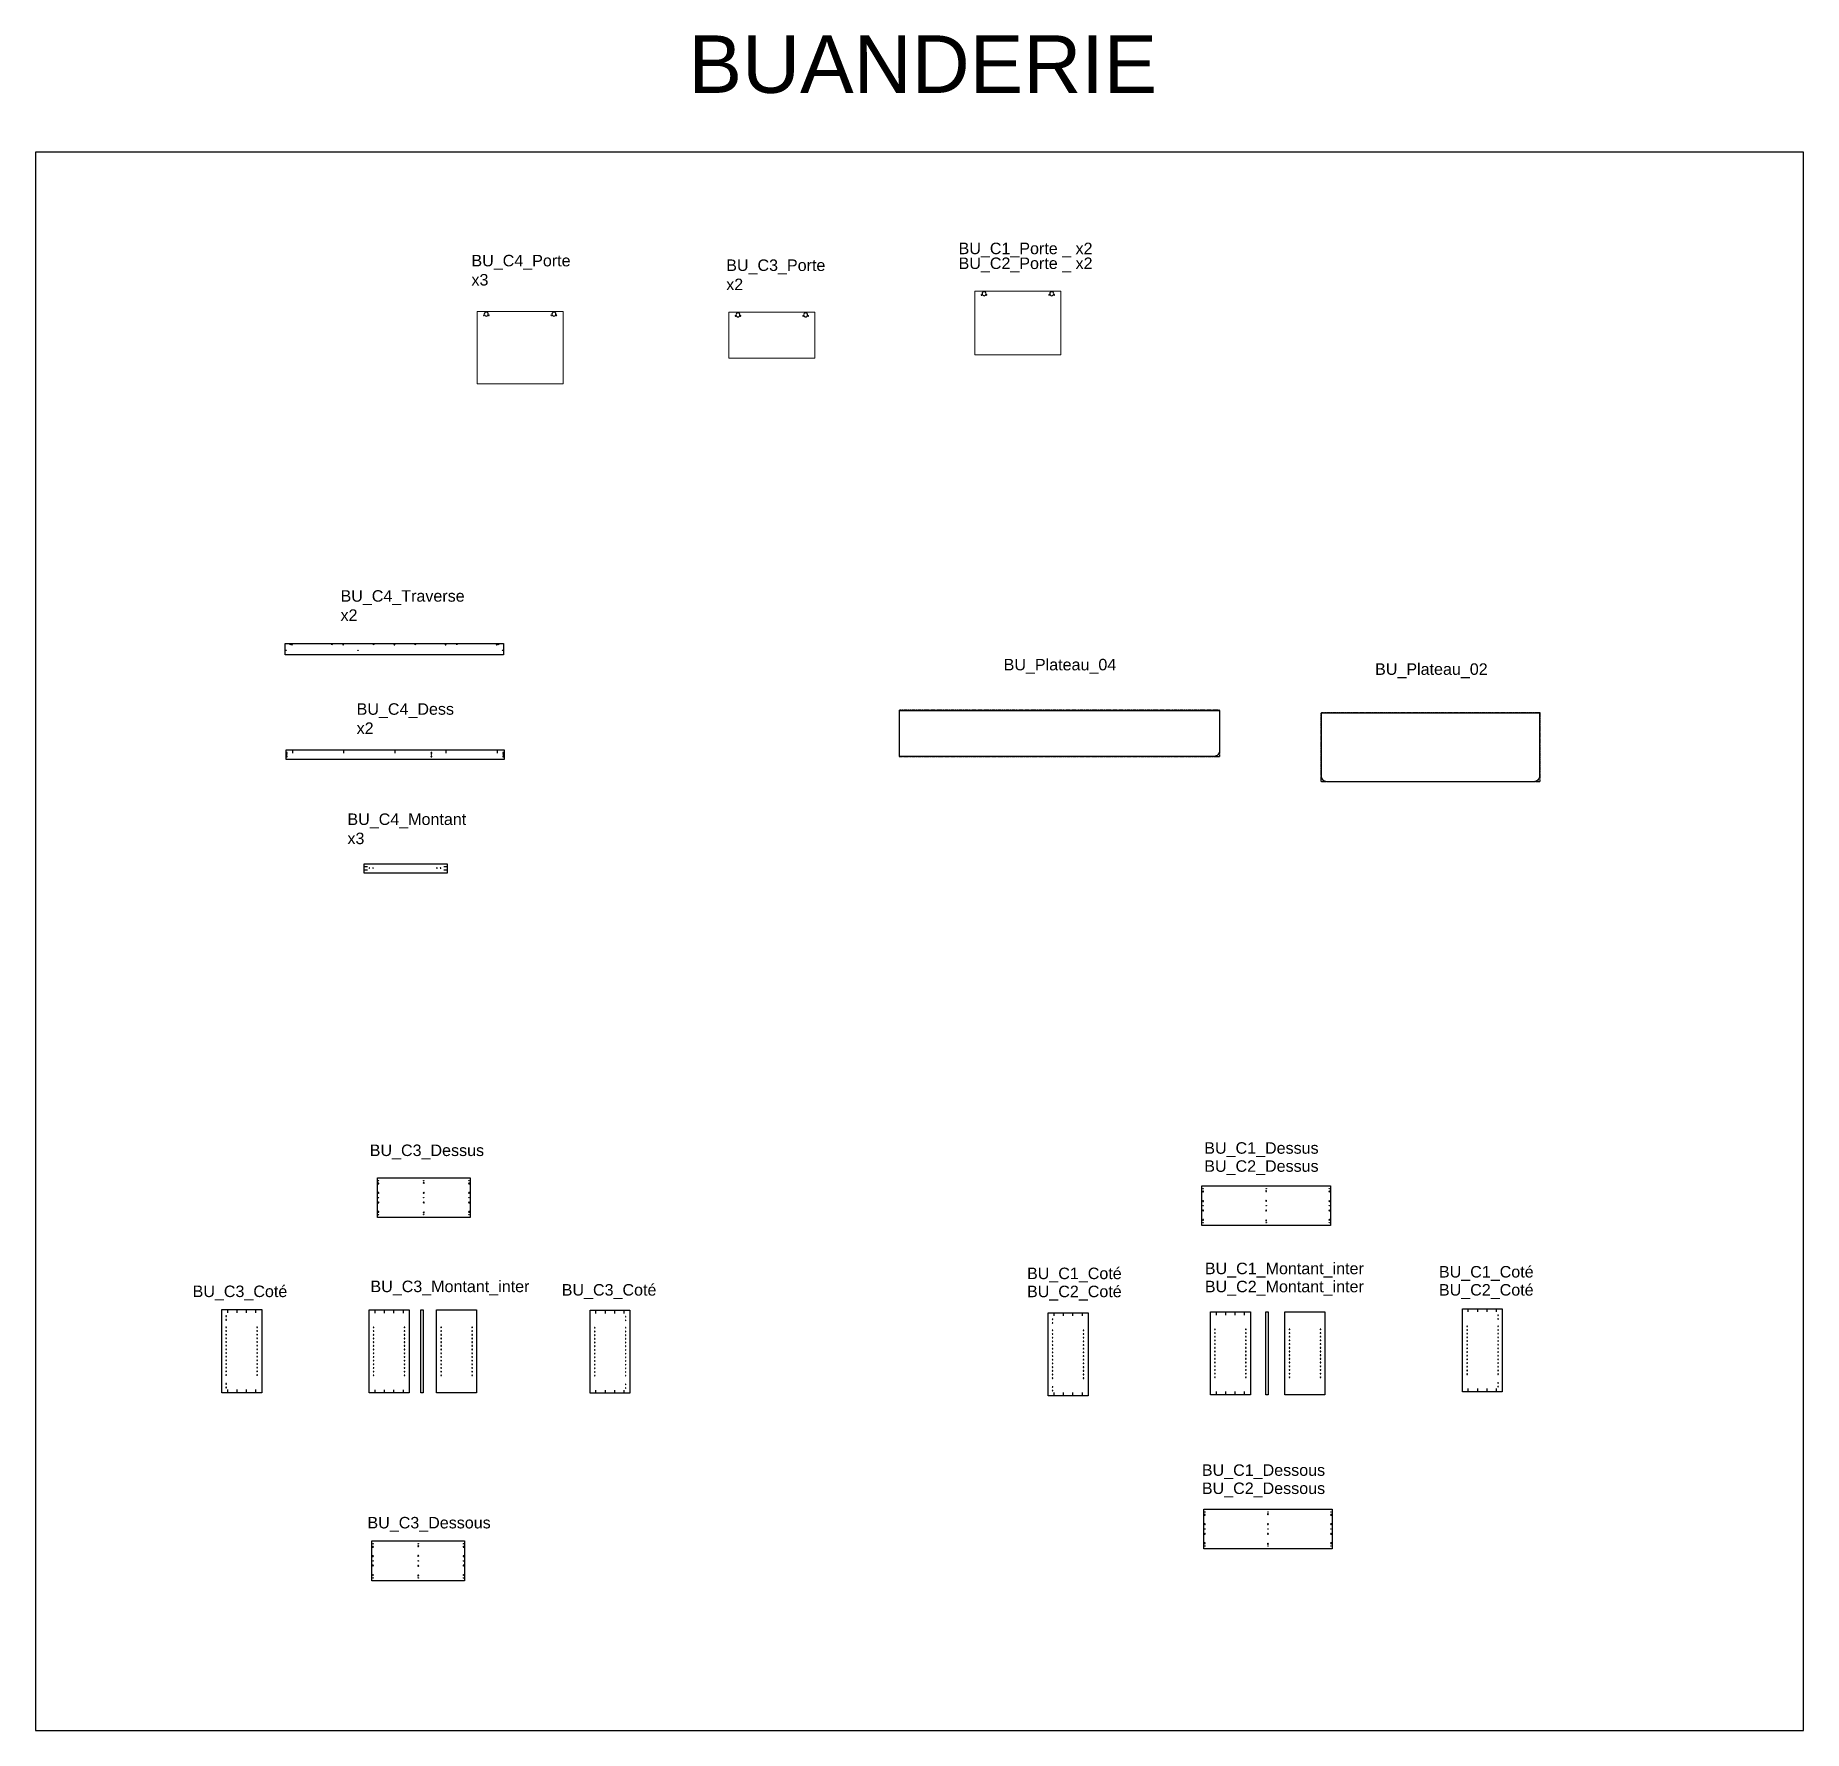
# Model space of a CAD drawing. Header units: millimetres. Extents: x 22572 to 140558, y -12987 to 35546.
# Drawn here: x 22860 to 38232, y -9400 to 5337 of the extents above; entities that cross this region are included whole.
import ezdxf

# ---------------------------------------------------------------- set-up
doc = ezdxf.new("R2010")
doc.units = ezdxf.units.MM
doc.linetypes.add('_..__..__..__.._', pattern=[1.8, 0.9, -0.9])
doc.linetypes.add('________________', pattern=[0])
for name, color, linetype in [('Brut', 92, '_..__..__..__.._'), ('Percage 35 prof.14', 54, 'Continuous'), ('Percage 4 prof.total', 20, 'Continuous'), ('Percage 5 prof.9', 200, 'Continuous'), ('Percage 8 prof.14', 160, 'Continuous'), ('Percage chant 8 prof.28', 10, 'Continuous'), ('Pointage', 10, 'Continuous'), ('TEXTE', 7, 'Continuous')]:
    doc.layers.add(name, color=color, linetype=linetype)
doc.styles.add('Objet', font='arial.ttf', dxfattribs={"height": 100})

msp = doc.modelspace()

# ---------------------------------------------------------------- texts
at = {"layer": 'TEXTE', "transparency": 33554687, "attachment_point": 1, "style": 'Objet'}
for s, width, insert, char_height in [('\\pi5694.6712;BUANDERIE', 15376.04, (22843, 5337), 500), ('BU_C1_Porte _ x2', 1467.08, (30886, 3535), 100), ('BU_C4_Porte\\Px3', 867.25, (26651, 3429), 100), ('BU_C3_Porte\\Px2', 867.25, (28866, 3389), 100), ('BU_C2_Porte _ x2', 1467.08, (30886, 3406), 100), ('BU_C4_Traverse\\Px2', 867.25, (25513, 514), 100), ('BU_Plateau_04', 867.25, (31278, -83), 100), ('BU_Plateau_02', 867.25, (34507, -122), 100), ('BU_C4_Dess\\Px2', 867.25, (25653, -469), 100), ('BU_C4_Montant\\Px3', 867.25, (25573, -1427), 100), ('BU_C3_Dessus', 867.25, (25767, -4305), 100), ('BU_C1_Dessus', 867.25, (33022, -4285), 100), ('BU_C2_Dessus', 867.25, (33022, -4442), 100), ('BU_C1_Coté', 867.25, (31481, -5375), 100), ('BU_C1_Montant_inter', 867.25, (33027, -5332), 100), ('BU_C1_Coté', 867.25, (35062, -5361), 100), ('BU_C3_Coté', 867.25, (24227, -5531), 100), ('BU_C3_Montant_inter', 867.25, (25773, -5488), 100), ('BU_C3_Coté', 867.25, (27436, -5518), 100), ('BU_C2_Coté', 867.25, (31481, -5532), 100), ('BU_C2_Montant_inter', 867.25, (33027, -5489), 100), ('BU_C2_Coté', 867.25, (35062, -5518), 100), ('BU_C1_Dessous', 867.25, (33001, -7085), 100), ('BU_C2_Dessous', 867.25, (33001, -7243), 100), ('BU_C3_Dessous', 867.25, (25747, -7542), 100)]:
    msp.add_mtext_dynamic_manual_height_columns(s, width=width, gutter_width=500, heights=[0], dxfattribs=dict(at, insert=insert, char_height=char_height))

# ---------------------------------------------------------------- linework, layer by layer
msp.add_lwpolyline([(38232, 4323), (22860, 4323), (22860, -9400), (38232, -9400)], close=True)
at = {"color": 7, "linetype": '________________', "lineweight": 9}
for points in [[(31028, 3113), (31776, 3113), (31776, 2559), (31028, 2559)], [(27448, 2307), (26700, 2307), (26700, 2938), (27448, 2938)], [(29636, 2530), (28888, 2530), (28888, 2930), (29636, 2930)]]:
    msp.add_lwpolyline(points, close=True, dxfattribs=at)
at = {"transparency": 33554687}
for points in [[(26931, -48), (25031, -48), (25031, 51), (26931, 51)], [(25037, -956), (26937, -956), (26937, -876), (25037, -876)], [(26440, -1866), (26440, -1946), (25718, -1946), (25718, -1866)], [(26639, -4940), (25833, -4940), (25833, -4594), (26639, -4594)], [(34118, -5010), (33002, -5010), (33002, -4664), (34118, -4664)], [(24828, -6462), (24482, -6462), (24482, -5740), (24828, -5740)], [(26109, -5742), (26109, -6464), (25763, -6464), (25763, -5742)], [(26212, -5742), (26231, -5742), (26231, -6464), (26212, -6464)], [(26348, -6464), (26348, -5742), (26694, -5742), (26694, -6464)], [(27683, -6467), (27683, -5745), (28029, -5745), (28029, -6467)], [(32012, -5767), (32012, -6489), (31666, -6489), (31666, -5767)], [(33423, -5759), (33423, -6481), (33077, -6481), (33077, -5759)], [(33558, -6481), (33558, -5759), (33577, -5759), (33577, -6481)], [(33723, -5759), (34069, -5759), (34069, -6481), (33723, -6481)], [(35267, -6454), (35267, -5732), (35613, -5732), (35613, -6454)], [(33017, -7474), (34133, -7474), (34133, -7820), (33017, -7820)], [(25786, -8097), (25786, -7751), (26592, -7751), (26592, -8097)]]:
    msp.add_lwpolyline(points, close=True, dxfattribs=at)
for points in [[(33155, -882, -0.414214), (33106, -931), (30371, -931), (30371, -532), (33155, -532)], [(35936, -1102, -0.414214), (35887, -1151), (34089, -1151, -0.414214), (34040, -1102), (34040, -552), (35936, -552)]]:
    msp.add_lwpolyline(points, format="xyb", close=True, dxfattribs=at)
for centre in [(25076, 42), (25438, 42), (25800, 42), (26162, 42), (26524, 42), (26886, 42), (25040, -8), (25665, -8), (26921, -8)]:
    msp.add_circle(centre, 2, dxfattribs=at)
at = {"layer": 'Brut', "transparency": 33554687}
for points in [[(33157, -530), (30369, -530), (30369, -933), (33157, -933)], [(34038, -550), (35938, -550), (35938, -1153), (34038, -1153)]]:
    msp.add_lwpolyline(points, close=True, dxfattribs=at)
at = {"layer": 'Percage 35 prof.14', "transparency": 33554687, "extrusion": (0, 0, -1)}
for centre in [(-31108, 3091), (-31696, 3091), (-26780, 2914), (-27368, 2914), (-28968, 2907), (-29556, 2907)]:
    msp.add_circle(centre, 17.5, dxfattribs=at)
at = {"layer": 'Percage 4 prof.total', "transparency": 33554687, "extrusion": (0, 0, -1)}
for centre in [(-25046, -916), (-26303, -916), (-26927, -916)]:
    msp.add_circle(centre, 2, dxfattribs=at)
at = {"layer": 'Percage 4 prof.total', "transparency": 33554687}
for centre in [(25843, -4619), (25843, -4767), (26236, -4619), (26236, -4767), (26630, -4619), (26630, -4767), (33012, -4689), (33560, -4689), (34109, -4689), (25843, -4915), (26236, -4915), (26630, -4915), (33012, -4837), (33560, -4837), (34109, -4837), (33012, -4985), (33560, -4985), (34109, -4985), (33027, -7499), (33575, -7499), (34124, -7499), (33027, -7647), (33575, -7647), (34124, -7647), (25795, -7776), (26189, -7776), (26582, -7776), (33027, -7795), (33575, -7795), (34124, -7795), (25795, -7924), (26189, -7924), (26582, -7924), (25795, -8072), (26189, -8072), (26582, -8072)]:
    msp.add_circle(centre, 2, dxfattribs=at)
at = {"layer": 'Percage 5 prof.9', "transparency": 33554687, "extrusion": (0, 0, -1)}
for centre in [(-25763, -1902), (-25795, -1902), (-26351, -1902), (-26383, -1902), (-24519, -5797), (-24519, -5829), (-27992, -5802), (-27992, -5834), (-31703, -5824), (-35576, -5789), (-35576, -5821), (-24519, -5893), (-24519, -5925), (-24519, -5957), (-24519, -5989), (-24788, -5893), (-24788, -5925), (-24788, -5957), (-24788, -5989), (-25800, -5895), (-25800, -5927), (-25800, -5959), (-25800, -5991), (-26069, -5895), (-26069, -5927), (-26069, -5959), (-26069, -5991), (-26388, -5895), (-26388, -5927), (-26388, -5959), (-26388, -5991), (-26657, -5895), (-26657, -5927), (-26657, -5959), (-26657, -5991), (-27723, -5898), (-27723, -5930), (-27723, -5962), (-27723, -5994), (-27992, -5898), (-27992, -5930), (-27992, -5962), (-27992, -5994), (-31703, -5856), (-31703, -5920), (-31703, -5952), (-31703, -5984), (-31972, -5920), (-31972, -5952), (-31972, -5984), (-33114, -5912), (-33114, -5944), (-33114, -5976), (-33383, -5912), (-33383, -5944), (-33383, -5976), (-33763, -5912), (-33763, -5944), (-33763, -5976), (-34032, -5912), (-34032, -5944), (-34032, -5976), (-35307, -5885), (-35307, -5917), (-35307, -5949), (-35307, -5981), (-35576, -5885), (-35576, -5917), (-35576, -5949), (-35576, -5981), (-24519, -6021), (-24519, -6053), (-24519, -6085), (-24519, -6117), (-24519, -6149), (-24788, -6021), (-24788, -6053), (-24788, -6085), (-24788, -6117), (-24788, -6149), (-25800, -6023), (-25800, -6055), (-25800, -6087), (-25800, -6119), (-25800, -6151), (-26069, -6023), (-26069, -6055), (-26069, -6087), (-26069, -6119), (-26069, -6151), (-26388, -6023), (-26388, -6055), (-26388, -6087), (-26388, -6119), (-26388, -6151), (-26657, -6023), (-26657, -6055), (-26657, -6087), (-26657, -6119), (-26657, -6151), (-27723, -6026), (-27723, -6058), (-27723, -6090), (-27723, -6122), (-27992, -6026), (-27992, -6058), (-27992, -6090), (-27992, -6122), (-31703, -6016), (-31703, -6048), (-31703, -6080), (-31703, -6112), (-31703, -6144), (-31972, -6016), (-31972, -6048), (-31972, -6080), (-31972, -6112), (-31972, -6144), (-33114, -6008), (-33114, -6040), (-33114, -6072), (-33114, -6104), (-33114, -6136), (-33383, -6008), (-33383, -6040), (-33383, -6072), (-33383, -6104), (-33383, -6136), (-33763, -6008), (-33763, -6040), (-33763, -6072), (-33763, -6104), (-33763, -6136), (-34032, -6008), (-34032, -6040), (-34032, -6072), (-34032, -6104), (-34032, -6136), (-35307, -6013), (-35307, -6045), (-35307, -6077), (-35307, -6109), (-35307, -6141), (-35576, -6013), (-35576, -6045), (-35576, -6077), (-35576, -6109), (-35576, -6141), (-24519, -6181), (-24519, -6213), (-24519, -6245), (-24519, -6277), (-24788, -6181), (-24788, -6213), (-24788, -6245), (-24788, -6277), (-25800, -6183), (-25800, -6215), (-25800, -6247), (-25800, -6279), (-26069, -6183), (-26069, -6215), (-26069, -6247), (-26069, -6279), (-26388, -6183), (-26388, -6215), (-26388, -6247), (-26388, -6279), (-26657, -6183), (-26657, -6215), (-26657, -6247), (-26657, -6279), (-27723, -6154), (-27723, -6186), (-27723, -6218), (-27723, -6250), (-27723, -6282), (-27992, -6154), (-27992, -6186), (-27992, -6218), (-27992, -6250), (-27992, -6282), (-31703, -6176), (-31703, -6208), (-31703, -6240), (-31703, -6272), (-31703, -6304), (-31972, -6176), (-31972, -6208), (-31972, -6240), (-31972, -6272), (-31972, -6304), (-33114, -6168), (-33114, -6200), (-33114, -6232), (-33114, -6264), (-33114, -6296), (-33383, -6168), (-33383, -6200), (-33383, -6232), (-33383, -6264), (-33383, -6296), (-33763, -6168), (-33763, -6200), (-33763, -6232), (-33763, -6264), (-33763, -6296), (-34032, -6168), (-34032, -6200), (-34032, -6232), (-34032, -6264), (-34032, -6296), (-35307, -6173), (-35307, -6205), (-35307, -6237), (-35307, -6269), (-35307, -6301), (-35576, -6173), (-35576, -6205), (-35576, -6237), (-35576, -6269), (-35576, -6301), (-24519, -6309), (-24519, -6385), (-24519, -6417), (-24788, -6309), (-25800, -6311), (-26069, -6311), (-26388, -6311), (-26657, -6311), (-27723, -6314), (-27992, -6314), (-27992, -6390), (-27992, -6422), (-31703, -6336), (-31703, -6412), (-31703, -6444), (-31972, -6336), (-33114, -6328), (-33383, -6328), (-33763, -6328), (-34032, -6328), (-35576, -6377), (-35576, -6409)]:
    msp.add_circle(centre, 2.5, dxfattribs=at)
at = {"layer": 'Percage 8 prof.14', "transparency": 33554687, "extrusion": (0, 0, -1)}
for centre in [(-25091, 42), (-25536, 42), (-25981, 42), (-26426, 42), (-26871, 42), (-25046, -901), (-26303, -901), (-26927, -901), (-25046, -932), (-26303, -932), (-26927, -932), (-25843, -4644), (-25843, -4726), (-26236, -4639), (-26236, -4724), (-26630, -4644), (-26630, -4726), (-33012, -4714), (-33560, -4709), (-34109, -4714), (-25843, -4808), (-25843, -4890), (-26236, -4810), (-26236, -4895), (-26630, -4808), (-26630, -4890), (-33012, -4796), (-33012, -4878), (-33560, -4794), (-33560, -4879), (-34109, -4796), (-34109, -4878), (-33012, -4960), (-33560, -4965), (-34109, -4960), (-33027, -7524), (-33575, -7519), (-34124, -7524), (-33027, -7606), (-33027, -7688), (-33575, -7604), (-33575, -7690), (-34124, -7606), (-34124, -7688), (-25795, -7801), (-26189, -7796), (-26582, -7801), (-33027, -7770), (-33575, -7775), (-34124, -7770), (-25795, -7883), (-25795, -7965), (-26189, -7881), (-26189, -7967), (-26582, -7883), (-26582, -7965), (-25795, -8047), (-26189, -8052), (-26582, -8047)]:
    msp.add_circle(centre, 4, dxfattribs=at)
at = {"layer": 'Percage chant 8 prof.28', "transparency": 33554687}
for p, q in [((25097, -904), (25097, -876)), ((25542, -904), (25542, -876)), ((25987, -904), (25987, -876)), ((26432, -904), (26432, -876)), ((26877, -904), (26877, -876)), ((25746, -1890), (25718, -1890)), ((25746, -1921), (25718, -1921)), ((26440, -1890), (26412, -1890)), ((26440, -1921), (26412, -1921)), ((24532, -5768), (24532, -5740)), ((24614, -5768), (24614, -5740)), ((24696, -5768), (24696, -5740)), ((24778, -5768), (24778, -5740)), ((25813, -5770), (25813, -5742)), ((25895, -5770), (25895, -5742)), ((25977, -5770), (25977, -5742)), ((26059, -5770), (26059, -5742)), ((27733, -5773), (27733, -5745)), ((27815, -5773), (27815, -5745)), ((27897, -5773), (27897, -5745)), ((27979, -5773), (27979, -5745)), ((31716, -5795), (31716, -5767)), ((31798, -5795), (31798, -5767)), ((31880, -5795), (31880, -5767)), ((31962, -5795), (31962, -5767)), ((33127, -5787), (33127, -5759)), ((33209, -5787), (33209, -5759)), ((33291, -5787), (33291, -5759)), ((33373, -5787), (33373, -5759)), ((35317, -5760), (35317, -5732)), ((35399, -5760), (35399, -5732)), ((35481, -5760), (35481, -5732)), ((35563, -5760), (35563, -5732)), ((24532, -6462), (24532, -6434)), ((24614, -6462), (24614, -6434)), ((24696, -6462), (24696, -6434)), ((24778, -6462), (24778, -6434)), ((25813, -6464), (25813, -6436)), ((25895, -6464), (25895, -6436)), ((25977, -6464), (25977, -6436)), ((26059, -6464), (26059, -6436)), ((27733, -6467), (27733, -6439)), ((27815, -6467), (27815, -6439)), ((27897, -6467), (27897, -6439)), ((27979, -6467), (27979, -6439)), ((33127, -6481), (33127, -6453)), ((33209, -6481), (33209, -6453)), ((33291, -6481), (33291, -6453)), ((33373, -6481), (33373, -6453)), ((35317, -6454), (35317, -6426)), ((35399, -6454), (35399, -6426)), ((35481, -6454), (35481, -6426)), ((35563, -6454), (35563, -6426)), ((31716, -6489), (31716, -6461)), ((31798, -6489), (31798, -6461)), ((31880, -6489), (31880, -6461)), ((31962, -6489), (31962, -6461))]:
    msp.add_line(p, q, dxfattribs=at)
at = {"layer": 'Pointage', "transparency": 33554687, "extrusion": (0, 0, -1)}
for centre in [(-31085, 3081), (-31130, 3081), (-31673, 3081), (-31718, 3081), (-26757, 2904), (-26802, 2904), (-27345, 2904), (-27390, 2904), (-28946, 2898), (-28991, 2898), (-29534, 2898), (-29579, 2898)]:
    msp.add_circle(centre, 2.5, dxfattribs=at)

msp.set_redraw_order([(e.dxf.handle, doc.entitydb.next_handle()) for e in msp.query("TEXT MTEXT ATTDEF DIMENSION ARC_DIMENSION")])  # texts and dimensions are drawn at this point

doc.saveas('drawing.dxf')
